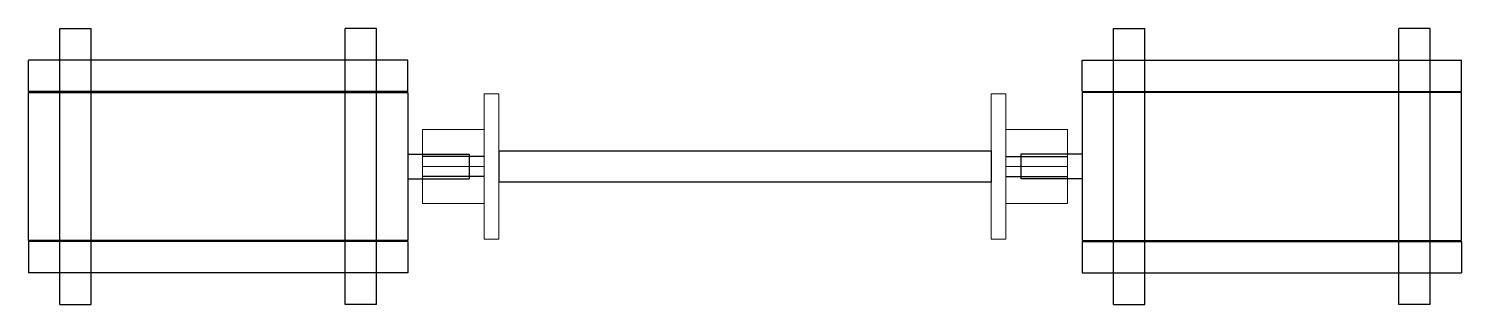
# Model space of a CAD drawing. Header units: millimetres. Extents: x -15418 to 43885, y -27590 to 23052.
# Drawn here: x 3034 to 3616, y -2769 to -2657 of the extents above; entities that cross this region are included whole.
import ezdxf

# ---------------------------------------------------------------- set-up
doc = ezdxf.new("R2010")
doc.units = ezdxf.units.MM
doc.header["$LTSCALE"] = 0.5
doc.layers.get('0').update_dxf_attribs({"lineweight": 5})
doc.layers.add('Layer2', color=2, linetype='Continuous')
doc.layers.add('Layer4', color=6, linetype='Continuous')

msp = doc.modelspace()

# ---------------------------------------------------------------- linework, layer by layer
at = {"transparency": 33554661}
for p, q in [((3218.7674, -2742.5572), (3218.7674, -2683.5572)), ((3218.7674, -2683.5572), (3224.7674, -2683.5572)), ((3224.7674, -2683.5572), (3224.7674, -2742.5572)), ((3424.7674, -2683.5572), (3424.7674, -2742.5572)), ((3430.7674, -2683.5572), (3424.7674, -2683.5572)), ((3430.7674, -2742.5572), (3430.7674, -2683.5572)), ((3193.7674, -2728.0572), (3193.7674, -2698.0572)), ((3218.7674, -2698.0572), (3193.7674, -2698.0572)), ((3430.7674, -2698.0572), (3455.7674, -2698.0572)), ((3455.7674, -2728.0572), (3455.7674, -2698.0572)), ((3218.7674, -2713.0572), (3193.7674, -2713.0572)), ((3430.7674, -2713.0572), (3455.7674, -2713.0572)), ((3218.7674, -2728.0572), (3193.7674, -2728.0572)), ((3430.7674, -2728.0572), (3455.7674, -2728.0572)), ((3224.7674, -2742.5572), (3218.7674, -2742.5572)), ((3424.7674, -2742.5572), (3430.7674, -2742.5572))]:
    msp.add_line(p, q, dxfattribs=at)
at = {"layer": 'Layer2', "transparency": 33554661}
for p, q in [((3033.7674, -2743.0572), (3033.7674, -2683.0572)), ((3033.7674, -2683.0572), (3187.7674, -2683.0572)), ((3187.7674, -2683.0572), (3187.7674, -2743.0572)), ((3461.7674, -2683.0572), (3461.7674, -2743.0572)), ((3615.7674, -2683.0572), (3461.7674, -2683.0572)), ((3615.7674, -2743.0572), (3615.7674, -2683.0572)), ((3187.7674, -2708.0572), (3212.7674, -2708.0572)), ((3218.7674, -2709.0572), (3193.7674, -2709.0572)), ((3212.7674, -2708.0572), (3212.7674, -2718.0572)), ((3430.7674, -2709.0572), (3455.7674, -2709.0572)), ((3461.7674, -2708.0572), (3436.7674, -2708.0572)), ((3436.7674, -2708.0572), (3436.7674, -2718.0572)), ((3218.7674, -2717.0572), (3193.7674, -2717.0572)), ((3430.7674, -2717.0572), (3455.7674, -2717.0572)), ((3187.7674, -2718.0572), (3212.7674, -2718.0572)), ((3461.7674, -2718.0572), (3436.7674, -2718.0572)), ((3187.7674, -2743.0572), (3033.7674, -2743.0572)), ((3461.7674, -2743.0572), (3615.7674, -2743.0572))]:
    msp.add_line(p, q, dxfattribs=at)
at = {"layer": 'Layer4', "transparency": 33554661}
for p, q in [((3046.4674, -2769.0572), (3046.4674, -2657.0572)), ((3046.4674, -2657.0572), (3059.1674, -2657.0572)), ((3059.1674, -2769.0572), (3059.1674, -2657.0572)), ((3162.3674, -2769.0572), (3162.3674, -2657.0572)), ((3175.0674, -2657.0572), (3162.3674, -2657.0572)), ((3175.0674, -2769.0572), (3175.0674, -2657.0572)), ((3474.4674, -2769.0572), (3474.4674, -2657.0572)), ((3474.4674, -2657.0572), (3487.1674, -2657.0572)), ((3487.1674, -2769.0572), (3487.1674, -2657.0572)), ((3590.3674, -2769.0572), (3590.3674, -2657.0572)), ((3603.0674, -2657.0572), (3590.3674, -2657.0572)), ((3603.0674, -2769.0572), (3603.0674, -2657.0572)), ((3187.7674, -2669.8572), (3033.7674, -2669.8572)), ((3033.7674, -2682.5572), (3033.7674, -2669.8572)), ((3187.7674, -2682.5572), (3187.7674, -2669.8572)), ((3461.7674, -2669.8572), (3615.7674, -2669.8572)), ((3461.7674, -2682.5572), (3461.7674, -2669.8572)), ((3615.7674, -2682.5572), (3615.7674, -2669.8572)), ((3187.7674, -2682.5572), (3033.7674, -2682.5572)), ((3461.7674, -2682.5572), (3615.7674, -2682.5572)), ((3224.7674, -2706.7072), (3224.7674, -2719.4072)), ((3224.7674, -2706.7072), (3424.7674, -2706.7072)), ((3424.7674, -2706.7072), (3424.7674, -2719.4072)), ((3424.7674, -2719.4072), (3224.7674, -2719.4072)), ((3187.7674, -2743.5572), (3033.7674, -2743.5572)), ((3033.7674, -2743.5572), (3033.7674, -2756.2572)), ((3187.7674, -2743.5572), (3187.7674, -2756.2572)), ((3461.7674, -2743.5572), (3615.7674, -2743.5572)), ((3461.7674, -2743.5572), (3461.7674, -2756.2572)), ((3615.7674, -2743.5572), (3615.7674, -2756.2572)), ((3187.7674, -2756.2572), (3033.7674, -2756.2572)), ((3461.7674, -2756.2572), (3615.7674, -2756.2572)), ((3046.4674, -2769.0572), (3059.1674, -2769.0572)), ((3175.0674, -2769.0572), (3162.3674, -2769.0572)), ((3474.4674, -2769.0572), (3487.1674, -2769.0572)), ((3603.0674, -2769.0572), (3590.3674, -2769.0572))]:
    msp.add_line(p, q, dxfattribs=at)

doc.saveas('drawing.dxf')
